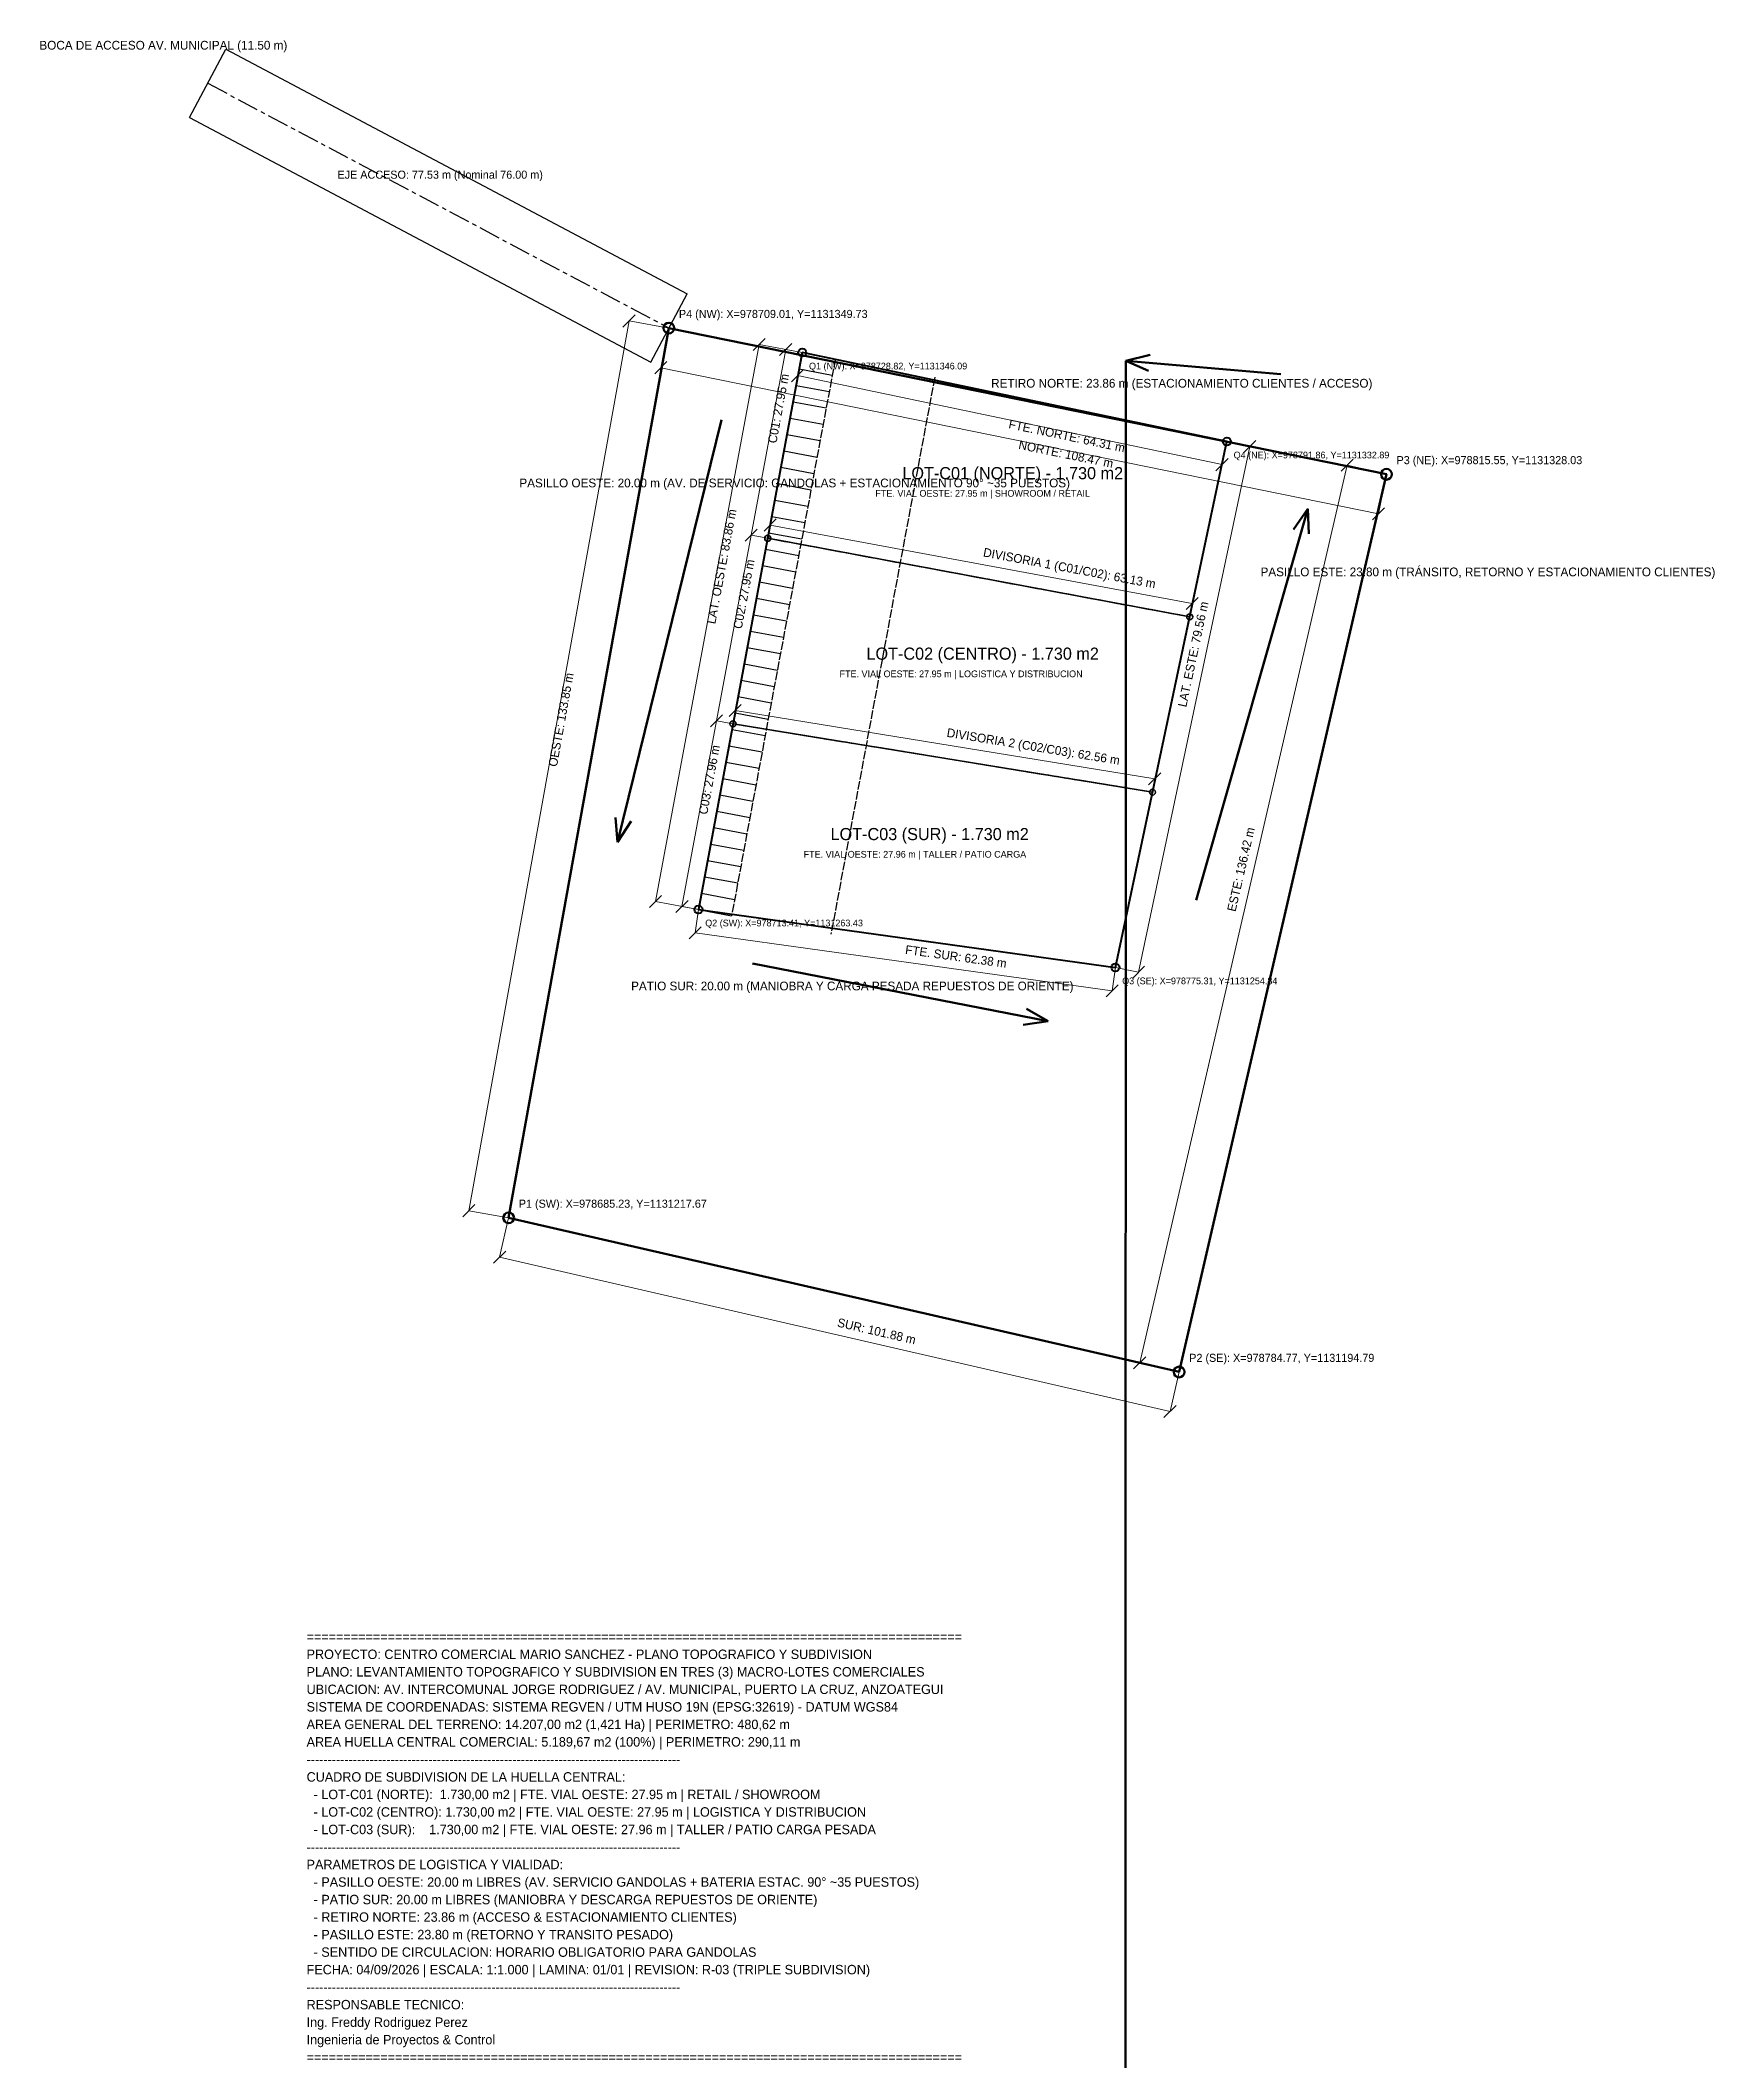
# Model space of a CAD drawing. Header units: metres. Extents: x 978616 to 978864, y 978741 to 1131392.
# Drawn here: x 978615.7 to 978864.3, y 1131092.7 to 1131392.4 of the extents above; entities that cross this region are included whole.
import ezdxf

# ---------------------------------------------------------------- set-up
doc = ezdxf.new("R2010")
doc.units = ezdxf.units.M
doc.linetypes.add('CENTER', pattern=[5.08, 3.175, -0.635, 0.635, -0.635])
doc.linetypes.add('DASHED', pattern=[1.524, 1.27, -0.254])
for name, color, linetype, lineweight in [('0_ACCESO_VIAL', 6, 'Continuous', 30), ('0_CIRCULACION_GANDOLAS', 3, 'Continuous', 50), ('0_COTAS_METRICAS', 1, 'Continuous', 18), ('0_CUADRO_TECNICO', 7, 'Continuous', 30), ('0_DIVISORIAS_INTERNAS', 1, 'Continuous', 35), ('0_ESTACIONAMIENTOS', 3, 'Continuous', 25), ('0_HUELLA_CENTRAL', 2, 'Continuous', 40), ('0_POLIGONO_GENERAL', 4, 'Continuous', 50), ('0_TEXTOS_COTAS', 7, 'Continuous', 25), ('SUBDIVISION_LOT_C01', 30, 'Continuous', 35), ('SUBDIVISION_LOT_C02', 140, 'Continuous', 35), ('SUBDIVISION_LOT_C03', 210, 'Continuous', 35)]:
    doc.layers.add(name, color=color, linetype=linetype, lineweight=lineweight)

msp = doc.modelspace()

# ---------------------------------------------------------------- texts
at = {"layer": '0_CUADRO_TECNICO'}
for s, p in [('=========================================================================================', (978655.23, 1131154.79)), ('PROYECTO: CENTRO COMERCIAL MARIO SANCHEZ - PLANO TOPOGRAFICO Y SUBDIVISION', (978655.23, 1131152.19)), ('PLANO: LEVANTAMIENTO TOPOGRAFICO Y SUBDIVISION EN TRES (3) MACRO-LOTES COMERCIALES', (978655.23, 1131149.59)), ('UBICACION: AV. INTERCOMUNAL JORGE RODRIGUEZ / AV. MUNICIPAL, PUERTO LA CRUZ, ANZOATEGUI', (978655.23, 1131146.99)), ('SISTEMA DE COORDENADAS: SISTEMA REGVEN / UTM HUSO 19N (EPSG:32619) - DATUM WGS84', (978655.23, 1131144.39)), ('AREA GENERAL DEL TERRENO: 14.207,00 m2 (1,421 Ha) | PERIMETRO: 480,62 m', (978655.23, 1131141.79)), ('AREA HUELLA CENTRAL COMERCIAL: 5.189,67 m2 (100%) | PERIMETRO: 290,11 m', (978655.23, 1131139.19)), ('-----------------------------------------------------------------------------------------', (978655.23, 1131136.59)), ('CUADRO DE SUBDIVISION DE LA HUELLA CENTRAL:', (978655.23, 1131133.99)), ('  - LOT-C01 (NORTE):  1.730,00 m2 | FTE. VIAL OESTE: 27.95 m | RETAIL / SHOWROOM', (978655.23, 1131131.39)), ('  - LOT-C02 (CENTRO): 1.730,00 m2 | FTE. VIAL OESTE: 27.95 m | LOGISTICA Y DISTRIBUCION', (978655.23, 1131128.79)), ('  - LOT-C03 (SUR):    1.730,00 m2 | FTE. VIAL OESTE: 27.96 m | TALLER / PATIO CARGA PESADA', (978655.23, 1131126.19)), ('-----------------------------------------------------------------------------------------', (978655.23, 1131123.59)), ('PARAMETROS DE LOGISTICA Y VIALIDAD:', (978655.23, 1131120.99)), ('  - PASILLO OESTE: 20.00 m LIBRES (AV. SERVICIO GANDOLAS + BATERIA ESTAC. 90° ~35 PUESTOS)', (978655.23, 1131118.39)), ('  - PATIO SUR: 20.00 m LIBRES (MANIOBRA Y DESCARGA REPUESTOS DE ORIENTE)', (978655.23, 1131115.79)), ('  - RETIRO NORTE: 23.86 m (ACCESO & ESTACIONAMIENTO CLIENTES)', (978655.23, 1131113.19)), ('  - PASILLO ESTE: 23.80 m (RETORNO Y TRANSITO PESADO)', (978655.23, 1131110.59)), ('  - SENTIDO DE CIRCULACION: HORARIO OBLIGATORIO PARA GANDOLAS', (978655.23, 1131107.99)), ('FECHA: 04/09/2026 | ESCALA: 1:1.000 | LAMINA: 01/01 | REVISION: R-03 (TRIPLE SUBDIVISION)', (978655.23, 1131105.39)), ('-----------------------------------------------------------------------------------------', (978655.23, 1131102.79)), ('RESPONSABLE TECNICO:', (978655.23, 1131100.19)), ('Ing. Freddy Rodriguez Perez', (978655.23, 1131097.59)), ('Ingenieria de Proyectos & Control', (978655.23, 1131094.99)), ('=========================================================================================', (978655.23, 1131092.39))]:
    msp.add_text(s, height=1.4, dxfattribs=at).set_placement(p)
at = {"layer": '0_TEXTOS_COTAS'}
for s, height, p in [('BOCA DE ACCESO AV. MUNICIPAL (11.50 m)', 1.3, (978615.56, 1131391.06)), ('EJE ACCESO: 77.53 m (Nominal 76.00 m)', 1.2, (978659.81, 1131371.9)), ('P4 (NW): X=978709.01, Y=1131349.73', 1.2, (978710.51, 1131351.23)), ('Q1 (NW): X=978728.82, Y=1131346.09', 1, (978729.82, 1131343.59)), ('RETIRO NORTE: 23.86 m (ESTACIONAMIENTO CLIENTES / ACCESO)', 1.3, (978756.86, 1131340.89)), ('Q4 (NE): X=978791.86, Y=1131332.89', 1, (978792.86, 1131330.39)), ('P3 (NE): X=978815.55, Y=1131328.03', 1.2, (978817.05, 1131329.53)), ('PASILLO OESTE: 20.00 m (AV. DE SERVICIO: GANDOLAS + ESTACIONAMIENTO 90° ~35 PUESTOS)', 1.3, (978686.82, 1131326.09)), ('FTE. VIAL OESTE: 27.95 m | SHOWROOM / RETAIL', 1, (978739.68, 1131324.7)), ('PASILLO ESTE: 23.80 m (TRÁNSITO, RETORNO Y ESTACIONAMIENTO CLIENTES)', 1.3, (978796.86, 1131312.89)), ('FTE. VIAL OESTE: 27.95 m | LOGISTICA Y DISTRIBUCION', 1, (978734.35, 1131297.91)), ('FTE. VIAL OESTE: 27.96 m | TALLER / PATIO CARGA', 1, (978729.02, 1131271.13)), ('Q2 (SW): X=978713.41, Y=1131263.43', 1, (978714.41, 1131260.93)), ('PATIO SUR: 20.00 m (MANIOBRA Y CARGA PESADA REPUESTOS DE ORIENTE)', 1.3, (978703.41, 1131251.43)), ('Q3 (SE): X=978775.31, Y=1131254.84', 1, (978776.31, 1131252.34)), ('P1 (SW): X=978685.23, Y=1131217.67', 1.2, (978686.73, 1131219.17)), ('P2 (SE): X=978784.77, Y=1131194.79', 1.2, (978786.27, 1131196.29))]:
    msp.add_text(s, height=height, dxfattribs=at).set_placement(p)
for s, rotation, p in [('C01: 27.95 m', 79.4543, (978724.97, 1131332.55)), ('FTE. NORTE: 64.31 m', -11.8322, (978759.37, 1131334.89)), ('NORTE: 108.47 m', -11.512, (978760.84, 1131331.82)), ('LAT. OESTE: 83.86 m', 79.4454, (978715.9, 1131305.73)), ('C02: 27.95 m', 79.4278, (978719.84, 1131305)), ('DIVISORIA 1 (C01/C02): 63.13 m', -10.5415, (978755.6, 1131315.85)), ('LAT. ESTE: 79.56 m', 78.0258, (978785.83, 1131293.39)), ('OESTE: 133.85 m', 79.7941, (978692.39, 1131284.55)), ('C03: 27.96 m', 79.4542, (978714.7, 1131277.45)), ('DIVISORIA 2 (C02/C03): 62.56 m', -9.2435, (978750.2, 1131289.08)), ('ESTE: 136.42 m', 76.9886, (978793.14, 1131263.03)), ('FTE. SUR: 62.38 m', -7.8996, (978744.04, 1131256.86)), ('SUR: 101.88 m', -12.9471, (978733.92, 1131201.55))]:
    msp.add_text(s, height=1.3, rotation=rotation, dxfattribs=at).set_placement(p)
at = {"layer": 'SUBDIVISION_LOT_C01'}
msp.add_text('LOT-C01 (NORTE) - 1.730 m2', height=1.8, dxfattribs=at).set_placement((978743.68, 1131327.3))
at = {"layer": 'SUBDIVISION_LOT_C02'}
msp.add_text('LOT-C02 (CENTRO) - 1.730 m2', height=1.8, dxfattribs=at).set_placement((978738.35, 1131300.51))
at = {"layer": 'SUBDIVISION_LOT_C03'}
msp.add_text('LOT-C03 (SUR) - 1.730 m2', height=1.8, dxfattribs=at).set_placement((978733.02, 1131273.73))

# ---------------------------------------------------------------- linework, layer by layer
at = {"layer": '0_ACCESO_VIAL'}
for p, q in [((978637.87, 1131380.98), (978643.26, 1131391.14)), ((978643.26, 1131391.14), (978711.74, 1131354.81)), ((978637.87, 1131380.98), (978706.35, 1131344.65)), ((978706.35, 1131344.65), (978711.74, 1131354.81))]:
    msp.add_line(p, q, dxfattribs=at)
at = {"layer": '0_ACCESO_VIAL', "linetype": 'CENTER'}
msp.add_line((978640.56, 1131386.06), (978709.05, 1131349.73), dxfattribs=at)
at = {"layer": '0_CIRCULACION_GANDOLAS', "lineweight": 50}
for p, q in [((978776.86, 1131344.89), (978738.82, 978740.82)), ((978776.86, 1131344.89), (978780.45, 1131345.78)), ((978799.86, 1131342.89), (978776.86, 1131344.89)), ((978776.86, 1131344.89), (978780.24, 1131343.39)), ((978716.82, 1131336.09), (978701.41, 1131273.43)), ((978787.31, 1131264.84), (978803.86, 1131322.89)), ((978803.86, 1131322.89), (978801.75, 1131319.85)), ((978803.86, 1131322.89), (978804.05, 1131319.19)), ((978701.41, 1131273.43), (978701.08, 1131277.11)), ((978701.41, 1131273.43), (978703.41, 1131276.54)), ((978721.41, 1131255.43), (978765.31, 1131246.84)), ((978765.31, 1131246.84), (978762.1, 1131248.69)), ((978765.31, 1131246.84), (978761.64, 1131246.33))]:
    msp.add_line(p, q, dxfattribs=at)
at = {"layer": '0_COTAS_METRICAS'}
for p, q in [((978703.1, 1131350.79), (978679.33, 1131218.73)), ((978702.2, 1131349.89), (978704, 1131351.69)), ((978709.01, 1131349.73), (978703.1, 1131350.79)), ((978709.01, 1131349.73), (978707.81, 1131343.85)), ((978721.53, 1131346.38), (978723.33, 1131348.18)), ((978725.46, 1131345.65), (978727.26, 1131347.45)), ((978706.91, 1131342.95), (978708.71, 1131344.75)), ((978722.43, 1131347.28), (978707.02, 1131264.62)), ((978726.36, 1131346.55), (978721.23, 1131318.99)), ((978728.82, 1131346.09), (978722.43, 1131347.28)), ((978728.82, 1131346.09), (978726.36, 1131346.55)), ((978728.82, 1131346.09), (978728.1, 1131342.67)), ((978814.36, 1131322.15), (978707.81, 1131343.85)), ((978727.2, 1131341.77), (978729, 1131343.57)), ((978791.14, 1131329.46), (978728.1, 1131342.67)), ((978791.86, 1131332.89), (978791.14, 1131329.46)), ((978791.86, 1131332.89), (978795.28, 1131332.16)), ((978794.38, 1131331.26), (978796.18, 1131333.06)), ((978778.73, 1131254.11), (978795.28, 1131332.16)), ((978778.92, 1131196.14), (978809.71, 1131329.38)), ((978790.24, 1131328.56), (978792.04, 1131330.36)), ((978808.81, 1131328.48), (978810.61, 1131330.28)), ((978815.55, 1131328.03), (978809.71, 1131329.38)), ((978815.55, 1131328.03), (978814.36, 1131322.15)), ((978723.15, 1131319.6), (978724.95, 1131321.4)), ((978723.69, 1131318.54), (978724.05, 1131320.5)), ((978724.05, 1131320.5), (978786.71, 1131308.84)), ((978813.46, 1131321.25), (978815.26, 1131323.05)), ((978721.23, 1131318.99), (978716.09, 1131291.45)), ((978720.33, 1131318.09), (978722.13, 1131319.89)), ((978720.33, 1131318.09), (978722.13, 1131319.89)), ((978723.69, 1131318.54), (978721.23, 1131318.99)), ((978723.69, 1131318.54), (978721.23, 1131318.99)), ((978785.81, 1131307.94), (978787.61, 1131309.74)), ((978786.35, 1131306.87), (978786.71, 1131308.84)), ((978717.97, 1131292.06), (978719.77, 1131293.86)), ((978716.09, 1131291.44), (978710.96, 1131263.89)), ((978715.19, 1131290.55), (978716.99, 1131292.35)), ((978715.19, 1131290.54), (978716.99, 1131292.34)), ((978718.54, 1131290.99), (978716.09, 1131291.45)), ((978718.54, 1131290.99), (978716.09, 1131291.44)), ((978718.54, 1131290.99), (978718.87, 1131292.96)), ((978718.87, 1131292.96), (978781.14, 1131282.83)), ((978780.24, 1131281.93), (978782.04, 1131283.73)), ((978780.82, 1131280.85), (978781.14, 1131282.83)), ((978706.12, 1131263.72), (978707.92, 1131265.52)), ((978713.41, 1131263.43), (978707.02, 1131264.62)), ((978710.06, 1131262.99), (978711.86, 1131264.79)), ((978713.41, 1131263.43), (978710.96, 1131263.89)), ((978713.41, 1131263.43), (978712.93, 1131259.96)), ((978712.03, 1131259.06), (978713.83, 1131260.86)), ((978712.93, 1131259.96), (978774.83, 1131251.37)), ((978775.31, 1131254.84), (978774.83, 1131251.37)), ((978775.31, 1131254.84), (978778.73, 1131254.11)), ((978777.83, 1131253.21), (978779.63, 1131255.01)), ((978773.93, 1131250.47), (978775.73, 1131252.27)), ((978678.43, 1131217.83), (978680.23, 1131219.63)), ((978685.23, 1131217.67), (978679.33, 1131218.73)), ((978685.23, 1131217.67), (978683.89, 1131211.82)), ((978682.99, 1131210.92), (978684.79, 1131212.72)), ((978683.89, 1131211.82), (978783.42, 1131188.94)), ((978778.02, 1131195.24), (978779.82, 1131197.04)), ((978784.77, 1131194.79), (978778.92, 1131196.14)), ((978784.77, 1131194.79), (978783.42, 1131188.94)), ((978782.52, 1131188.04), (978784.32, 1131189.84))]:
    msp.add_line(p, q, dxfattribs=at)
at = {"layer": '0_DIVISORIAS_INTERNAS', "linetype": 'DASHED'}
for p, q in [((978723.69, 1131318.54), (978786.35, 1131306.87)), ((978718.54, 1131290.99), (978780.82, 1131280.85))]:
    msp.add_line(p, q, dxfattribs=at)
at = {"layer": '0_DIVISORIAS_INTERNAS'}
for centre in [(978723.69, 1131318.54), (978786.35, 1131306.87), (978718.54, 1131290.99), (978780.82, 1131280.85)]:
    msp.add_circle(centre, 0.45, dxfattribs=at)
at = {"layer": '0_ESTACIONAMIENTOS', "linetype": 'DASHED'}
for p, q in [((978733.73, 1131345.18), (978718.33, 1131262.51)), ((978748.48, 1131342.43), (978733.08, 1131259.77))]:
    msp.add_line(p, q, dxfattribs=at)
at = {"layer": '0_ESTACIONAMIENTOS'}
for p, q in [((978728.82, 1131346.09), (978733.73, 1131345.18)), ((978728.36, 1131343.66), (978733.28, 1131342.75)), ((978727.46, 1131338.8), (978732.37, 1131337.88)), ((978727.91, 1131341.23), (978732.83, 1131340.32)), ((978727, 1131336.37), (978731.92, 1131335.45)), ((978726.55, 1131333.94), (978731.47, 1131333.02)), ((978726.1, 1131331.51), (978731.01, 1131330.59)), ((978725.19, 1131326.64), (978730.11, 1131325.73)), ((978725.64, 1131329.07), (978730.56, 1131328.16)), ((978724.74, 1131324.21), (978729.65, 1131323.3)), ((978724.29, 1131321.78), (978729.2, 1131320.86)), ((978723.83, 1131319.35), (978728.75, 1131318.43)), ((978722.93, 1131314.49), (978727.84, 1131313.57)), ((978723.38, 1131316.92), (978728.3, 1131316)), ((978722.47, 1131312.06), (978727.39, 1131311.14)), ((978722.02, 1131309.62), (978726.94, 1131308.71)), ((978721.57, 1131307.19), (978726.48, 1131306.28)), ((978721.11, 1131304.76), (978726.03, 1131303.85)), ((978720.21, 1131299.9), (978725.12, 1131298.98)), ((978720.66, 1131302.33), (978725.58, 1131301.41)), ((978719.76, 1131297.47), (978724.67, 1131296.55)), ((978719.3, 1131295.04), (978724.22, 1131294.12)), ((978718.85, 1131292.6), (978723.77, 1131291.69)), ((978717.94, 1131287.74), (978722.86, 1131286.83)), ((978718.4, 1131290.17), (978723.31, 1131289.26)), ((978717.49, 1131285.31), (978722.41, 1131284.39)), ((978717.04, 1131282.88), (978721.95, 1131281.96)), ((978716.58, 1131280.45), (978721.5, 1131279.53)), ((978715.68, 1131275.59), (978720.59, 1131274.67)), ((978716.13, 1131278.02), (978721.05, 1131277.1)), ((978715.23, 1131273.15), (978720.14, 1131272.24)), ((978714.77, 1131270.72), (978719.69, 1131269.81)), ((978714.32, 1131268.29), (978719.23, 1131267.38)), ((978713.41, 1131263.43), (978718.33, 1131262.51)), ((978713.87, 1131265.86), (978718.78, 1131264.94))]:
    msp.add_line(p, q, dxfattribs=at)
at = {"layer": '0_HUELLA_CENTRAL'}
msp.add_lwpolyline([(978728.82, 1131346.09), (978713.41, 1131263.43), (978775.31, 1131254.84), (978791.86, 1131332.89)], close=True, dxfattribs=at)
for centre in [(978728.82, 1131346.09), (978791.86, 1131332.89), (978713.41, 1131263.43), (978775.31, 1131254.84)]:
    msp.add_circle(centre, 0.6, dxfattribs=at)
at = {"layer": '0_POLIGONO_GENERAL'}
msp.add_lwpolyline([(978685.23, 1131217.67), (978784.77, 1131194.79), (978815.55, 1131328.03), (978709.01, 1131349.73)], close=True, dxfattribs=at)
for centre in [(978709.01, 1131349.73), (978815.55, 1131328.03), (978685.23, 1131217.67), (978784.77, 1131194.79)]:
    msp.add_circle(centre, 0.8, dxfattribs=at)
at = {"layer": 'SUBDIVISION_LOT_C01'}
msp.add_lwpolyline([(978728.82, 1131346.09), (978723.69, 1131318.54), (978786.35, 1131306.87), (978791.86, 1131332.89)], close=True, dxfattribs=at)
at = {"layer": 'SUBDIVISION_LOT_C02'}
msp.add_lwpolyline([(978723.69, 1131318.54), (978718.54, 1131290.99), (978780.82, 1131280.85), (978786.35, 1131306.87)], close=True, dxfattribs=at)
at = {"layer": 'SUBDIVISION_LOT_C03'}
msp.add_lwpolyline([(978718.54, 1131290.99), (978713.41, 1131263.43), (978775.31, 1131254.84), (978780.82, 1131280.85)], close=True, dxfattribs=at)

msp.set_redraw_order([(e.dxf.handle, doc.entitydb.next_handle()) for e in msp.query("TEXT MTEXT ATTDEF DIMENSION ARC_DIMENSION")])  # texts and dimensions are drawn at this point

doc.saveas('drawing.dxf')
